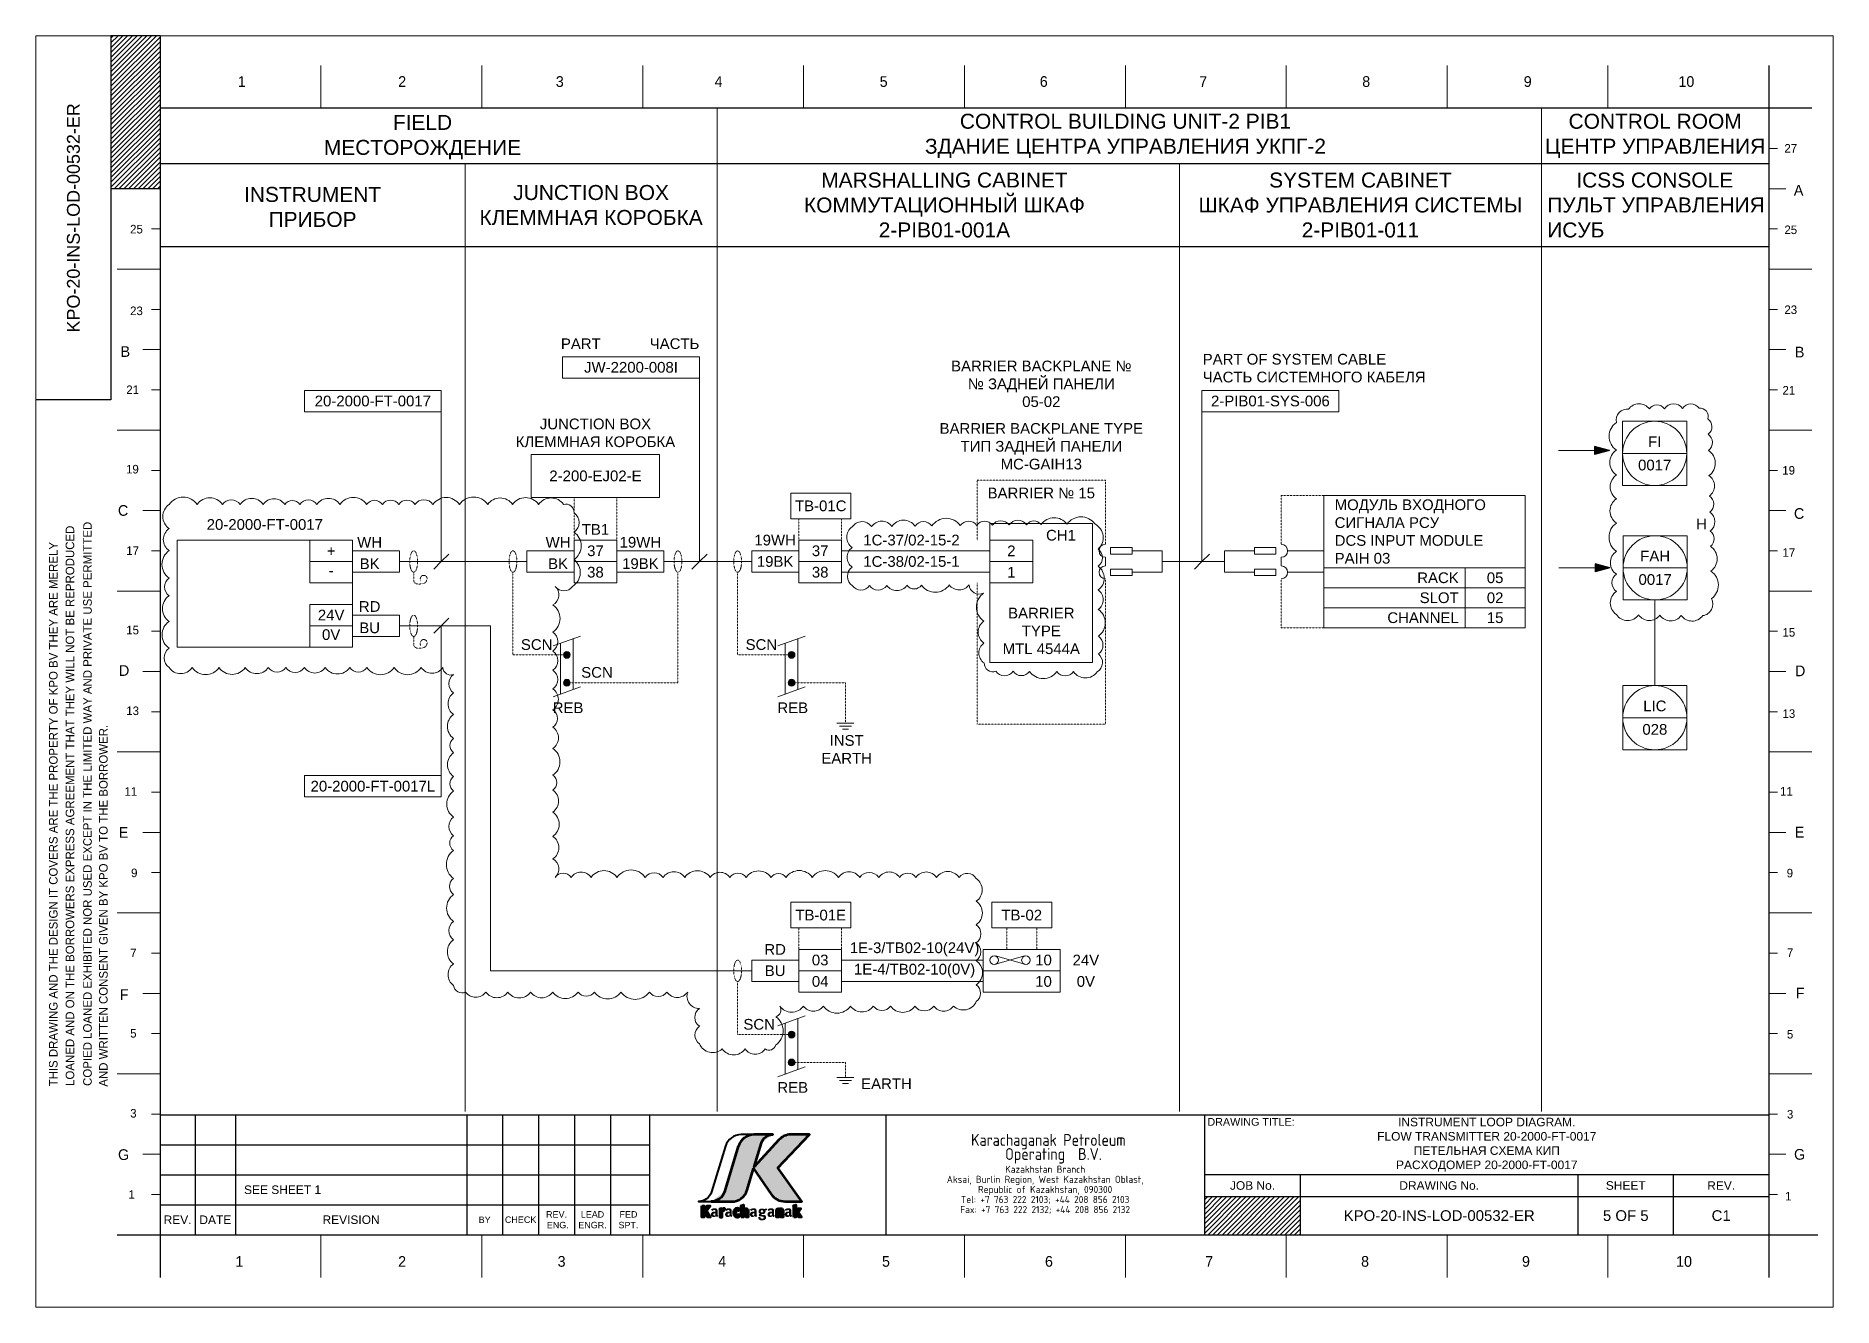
# Model space of a CAD drawing. Header units: millimetres. Extents: x 136827 to 348827, y 2171 to 31871.
# Drawn here: x 306827 to 348827, y 2171 to 31871 of the extents above; entities that cross this region are included whole.
import ezdxf
from ezdxf.enums import TextEntityAlignment as Align

# ---------------------------------------------------------------- set-up
doc = ezdxf.new("R2010")
doc.units = ezdxf.units.MM
for name, pattern in [('DASHED', [19.05, 12.7, -6.35]), ('JIS_02_1.0', [2, 1, -1]), ('JIS_08_11', [12.8, 11, -0.6, 0.6, -0.6])]:
    doc.linetypes.add(name, pattern=pattern)
doc.layers.add('2-Text', color=7, linetype='Continuous')
for name, color, linetype, lineweight in [('Hatch', 7, 'Continuous', 0), ('Level 1', 7, 'Continuous', 0), ('Level 32', 7, 'Continuous', 0), ('Main', 7, 'Continuous', 20), ('Text', 7, 'Continuous', 9)]:
    doc.layers.add(name, color=color, linetype=linetype, lineweight=lineweight)
doc.layers.add('Рамка', color=7, linetype='Continuous', plot=False)
doc.styles.add('01_ГОСТ_ISO', font='arial.ttf', dxfattribs={"height": 2.5})
doc.styles.add('Style-STANDARD', font='STANDARD.shx')
doc.styles.add('Styledgn000', font='dgn000.shx')
doc.styles.add('Styledgn001', font='dgn001.shx')

msp = doc.modelspace()

# ---------------------------------------------------------------- texts
at = {"layer": 'Level 1', "color": 7, "linetype": 'Continuous', "lineweight": 0, "style": 'Style-STANDARD', "width": 0.9}
for s, p in [('Karachaganak Petroleum', (330489, 6076)), ('Operating  B.V.', (330607, 5747))]:
    msp.add_text(s, height=277.42, dxfattribs=at).set_placement(p, align=Align.MIDDLE_CENTER)
at = {"layer": 'Level 1', "color": 7, "linetype": 'Continuous', "lineweight": 30, "line_spacing_factor": 0.8}
for s, insert, char_height, attachment_point, style in [('{\\Fdgn000|c0;1}', (311546, 30931), 250, 1, 'Styledgn001'), ('{\\Fdgn000|c0;2}', (315293, 30931), 250, 1, 'Styledgn001'), ('{\\Fdgn000|c0;3}', (318977, 30931), 250, 1, 'Styledgn001'), ('{\\Fdgn000|c0;4}', (322687, 30931), 250, 1, 'Styledgn001'), ('{\\Fdgn000|c0;5}', (326546, 30931), 250, 1, 'Styledgn001'), ('{\\Fdgn000|c0;6}', (330288, 30931), 250, 1, 'Styledgn001'), ('{\\Fdgn000|c0;7}', (334014, 30931), 250, 1, 'Styledgn001'), ('{\\Fdgn000|c0;8}', (337823, 30931), 250, 1, 'Styledgn001'), ('{\\Fdgn000|c0;9}', (341598, 30931), 250, 1, 'Styledgn001'), ('{\\Fdgn000|c0;10}', (345213, 30931), 250, 1, 'Styledgn001'), ('{\\Fdgn000|c0;27}', (347838, 29245), 200, 5, 'Styledgn001'), ('{\\Fdgn000|c0;A}', (348022, 28266), 250, 5, 'Styledgn001'), ('{\\Fdgn000|c0;25}', (309176, 27355), 200, 5, 'Styledgn001'), ('{\\Fdgn000|c0;25}', (347838, 27340), 200, 5, 'Styledgn001'), ('{\\Fdgn000|c0;23}', (309176, 25447), 200, 5, 'Styledgn001'), ('{\\Fdgn000|c0;23}', (347838, 25472), 200, 5, 'Styledgn001'), ('{\\Fdgn000|c0;B}', (308916, 24497), 250, 5, 'Styledgn001'), ('{\\Fdgn000|c0;B}', (348046, 24485), 250, 5, 'Styledgn001'), ('{\\Fdgn000|c0;21}', (309087, 23604), 200, 5, 'Styledgn001'), ('{\\Fdgn000|c0;21}', (347794, 23592), 200, 5, 'Styledgn001'), ('{\\Fdgn000|c0;19}', (309082, 21747), 200, 5, 'Styledgn001'), ('{\\Fdgn000|c0;19}', (347789, 21720), 200, 5, 'Styledgn001'), ('{\\Fdgn000|c0;C}', (308864, 20782), 250, 5, 'Styledgn001'), ('{\\Fdgn000|c0;C}', (348034, 20711), 250, 5, 'Styledgn001'), ('{\\Fdgn000|c0;17}', (309087, 19844), 200, 5, 'Styledgn001'), ('{\\Fdgn000|c0;17}', (347795, 19801), 200, 5, 'Styledgn001'), ('{\\Fdgn000|c0;15}', (309087, 17987), 200, 5, 'Styledgn001'), ('{\\Fdgn000|c0;15}', (347794, 17935), 200, 5, 'Styledgn001'), ('{\\Fdgn000|c0;D}', (308888, 17044), 250, 5, 'Styledgn001'), ('{\\Fdgn000|c0;D}', (348058, 17036), 250, 5, 'Styledgn001'), ('{\\Fdgn000|c0;13}', (309087, 16102), 200, 5, 'Styledgn001'), ('{\\Fdgn000|c0;13}', (347794, 16036), 200, 5, 'Styledgn001'), ('{\\Fdgn000|c0;11}', (309043, 14217), 200, 5, 'Styledgn001'), ('{\\Fdgn000|c0;11}', (347736, 14221), 200, 5, 'Styledgn001'), ('{\\Fdgn000|c0;E}', (308875, 13261), 250, 5, 'Styledgn001'), ('{\\Fdgn000|c0;E}', (348045, 13267), 250, 5, 'Styledgn001'), ('{\\Fdgn000|c0;9}', (309125, 12314), 200, 5, 'Styledgn001'), ('{\\Fdgn000|c0;9}', (347818, 12309), 200, 5, 'Styledgn001'), ('{\\Fdgn000|c0;7}', (309105, 10447), 200, 5, 'Styledgn001'), ('{\\Fdgn000|c0;7}', (347823, 10451), 200, 5, 'Styledgn001'), ('{\\Fdgn000|c0;F}', (308887, 9471), 250, 5, 'Styledgn001'), ('{\\Fdgn000|c0;F}', (348057, 9506), 250, 5, 'Styledgn001'), ('{\\Fdgn000|c0;5}', (309104, 8566), 200, 5, 'Styledgn001'), ('{\\Fdgn000|c0;5}', (347823, 8545), 200, 5, 'Styledgn001'), ('{\\Fdgn000|c0;3}', (309104, 6697), 200, 5, 'Styledgn001'), ('{\\Fdgn000|c0;3}', (347823, 6675), 200, 5, 'Styledgn001'), ('{\\Fdgn000|c0;G}', (308875, 5731), 250, 5, 'Styledgn001'), ('{\\Fdgn000|c0;G}', (348045, 5737), 250, 5, 'Styledgn001'), ('{\\Fdgn000|c0;1}', (309064, 4802), 200, 5, 'Styledgn001'), ('{\\Fdgn000|c0;1}', (347779, 4762), 200, 5, 'Styledgn001'), ('1', (311488, 3236), 250, 4, 'Styledgn000'), ('{\\Fdgn000|c0;2}', (315291, 3236), 250, 4, 'Styledgn001'), ('{\\Fdgn000|c0;3}', (319018, 3236), 250, 4, 'Styledgn001'), ('{\\Fdgn000|c0;4}', (322772, 3236), 250, 4, 'Styledgn001'), ('{\\Fdgn000|c0;5}', (326599, 3236), 250, 4, 'Styledgn001'), ('{\\Fdgn000|c0;6}', (330409, 3236), 250, 4, 'Styledgn001'), ('{\\Fdgn000|c0;7}', (334154, 3236), 250, 4, 'Styledgn001'), ('{\\Fdgn000|c0;8}', (337797, 3236), 250, 4, 'Styledgn001'), ('{\\Fdgn000|c0;9}', (341557, 3236), 250, 4, 'Styledgn001'), ('{\\Fdgn000|c0;10}', (345158, 3236), 250, 4, 'Styledgn001')]:
    msp.add_mtext(s, dxfattribs=dict(at, insert=insert, char_height=char_height, attachment_point=attachment_point, style=style))
at = {"layer": 'Level 1', "color": 7, "linetype": 'Continuous', "lineweight": 0, "insert": (330413, 4913), "char_height": 166.46, "attachment_point": 5, "line_spacing_factor": 0.848702, "style": 'Style-STANDARD'}
msp.add_mtext('Kazakhstan Branch\\PAksai, Burlin Region, West Kazakhstan Oblast,\\PRepublic of Kazakhstan, 090300\\PTel: +7 763 222 2103; +44 208 856 2103\\PFax: +7 763 222 2132; +44 208 856 2132\\P', dxfattribs=at)
at = {"layer": 'Text', "attachment_point": 5, "style": '01_ГОСТ_ISO'}
for s, insert, char_height, width, rotation in [('{\\C0;FIELD\\PМЕСТОРОЖДЕНИЕ}', (315861, 29509), 350, 12267.68, 0.0045), ('{\\C0;CONTROL BUILDING UNIT-2 PIB1\\PЗДАНИЕ ЦЕНТРА УПРАВЛЕНИЯ УКПГ-2 }', (332290, 29536), 350, 19443.28, 0.0045), ('{\\C0;CONTROL ROOM\\PЦЕНТР УПРАВЛЕНИЯ}', (344669, 29535), 350, 5315.41, 0.0045), ('{\\C0;MARSHALLING CABINET\\PКОММУТАЦИОННЫЙ ШКАФ\\P2-PIB01-}001A', (328059, 27919), 350, 10982.65, 0.0045), ('{\\C0;SYSTEM CABINET\\PШКАФ УПРАВЛЕНИЯ СИСТЕМЫ\\P2-PIB01-}011', (337781, 27919), 350, 8460.83, 0.0045), ('\\pxql;{\\C0;      ICSS CONSOLE   \\P ПУЛЬТ УПРАВЛЕНИЯ \\P ИСУБ}', (344669, 27919), 350, 5315.42, 0.0045), ('{\\C0;INSTRUMENT\\PПРИБОР}', (313292, 27874), 350, 7130.13, 0.0045), ('{\\C0;JUNCTION BOX\\PКЛЕММНАЯ КОРОБКА}', (319801, 27919), 350, 5887.73, 0.0045), ('{\\C0;PART}', (319561, 24679), 250, 3200, 0.0045), ('{\\C0;ЧАСТЬ}', (321752, 24679), 250, 3200, 0.0045), ('\\pxql;{\\C0;PART OF SYSTEM CABLE\\PЧАСТЬ СИСТЕМНОГО КАБЕЛЯ}', (336749, 24108), 250, 5307.65, 0.0045), ('{\\C0;JW-2200-008I}', (320734, 24127), 250, 3199.96, 0.0045), ('BARRIER BACKPLANE №\\P№ ЗАДНЕЙ ПАНЕЛИ\\P05-02', (330323, 23741), 250, 4707.96, 0.0045), ('20-2000-FT-0017', (314701, 23340), 250, 3199.96, 0.0045), ('2-PIB01-SYS-006', (335677, 23340), 250, 3199.96, 0.0045), ('{\\C0;JUNCTION BOX\\PКЛЕММНАЯ КОРОБКА}', (319903, 22596), 250, 3787.57, 0.0045), ('BARRIER BACKPLANE TYPE\\PТИП ЗАДНЕЙ ПАНЕЛИ{\\C1;\\P}MC-GAIH13', (330323, 22282), 250, 5050.95, 0.0045), ('FI', (344658, 22391), 250, 1500, 0.0045), ('0017', (344658, 21843), 250, 1500, 359.9955), ('{\\C0;2-200-EJ02-E}', (319903, 21590), 250, 3000.08, 0.0045), ('TB-01C', (325168, 20890), 250, 1400.05, 0.0045), ('BARRIER № 15', (330323, 21190), 250, 3000.05, 0.0045), ('\\pxl1,r0.60015,ql;МОДУЛЬ ВХОДНОГО СИГНАЛА РСУ\\PDCS INPUT MODULE\\PPAIH 03', (339279, 20290), 250, 4699.98, 0.0045), ('{\\C0;20-2000-FT-0017}', (312176, 20455), 250, 4100, 0.0045), ('H', (345754, 20467), 250, 669.52, 0.0045), ('{\\C0;WH}', (314626, 20040), 250, 799.99, 0.0045), ('{\\C0;WH}', (319029, 20040), 250, 838.35, 0.0045), ('TB1', (319903, 20340), 250, 1000.04, 0.0045), ('19WH', (320953, 20040), 250, 1099.96, 0.0045), ('19WH', (324102, 20090), 250, 1000.04, 0.0045), ('1C-37/02-15-2', (327289, 20090), 250, 3067.62, 0.0045), ('\\pxr0.60015,qr;CH1', (331008, 20204), 250, 548.71, 0.0045), ('{\\C0;+}', (313726, 19840), 250, 1000.04, 0.0045), ('37', (319903, 19840), 250, 1000.04, 0.0045), ('37', (325155, 19840), 250, 1000.04, 0.0045), ('FAH', (344669, 19717), 250, 1500, 0.0045), ('{\\C0;-}', (313726, 19381), 250, 1000.01, 0.0045), ('{\\C0;BK}', (314626, 19540), 250, 799.99, 0.0045), ('{\\C0;BK}', (319029, 19540), 250, 838.35, 0.0045), ('38', (319903, 19340), 250, 1000.04, 0.0045), ('19BK', (320953, 19540), 250, 1099.96, 0.0045), ('19BK', (324102, 19590), 250, 1000.04, 0.0045), ('38', (325155, 19340), 250, 1000.04, 0.0045), ('1C-38/02-15-1', (327289, 19590), 250, 3067.58, 0.0045), ('\\pxr0.60015,qr;RACK', (339529, 19210), 250, 1400.05, 0.0045), ('05', (340929, 19210), 250, 1400.04, 0.0045), ('0017', (344669, 19169), 250, 1500, 359.9955), ('{\\C0;RD}', (314626, 18540), 250, 799.99, 0.0045), ('BARRIER TYPE\\PMTL 4544A', (330323, 17968), 250, 2400.05, 0.0045), ('\\pxr0.60015,qr;SLOT', (339528, 18743), 250, 1400, 0.0045), ('02', (340929, 18743), 250, 1400.04, 0.0045), ('{\\C0;24V}', (313726, 18340), 250, 1000.04, 0.0045), ('{\\C0;BU}', (314626, 18040), 250, 799.99, 0.0045), ('\\pxr0.60015,qr;CHANNEL', (339529, 18277), 250, 1400.04, 0.0045), ('15', (340929, 18277), 250, 1400.04, 0.0045), ('{\\C0;0V}', (313726, 17881), 250, 1000.01, 0.0045), ('{\\C0;SCN}', (318529, 17649), 250, 1109.42, 0.0045), ('{\\C0;SCN}', (323781, 17649), 250, 1109.42, 0.0045), ('{\\C0;SCN}', (319939, 16999), 250, 1109.42, 0.0045), ('{\\C0;REB}', (319263, 16174), 250, 838.35, 0.0045), ('{\\C0;REB}', (324514, 16174), 250, 838.35, 0.0045), ('LIC', (344662, 16215), 250, 1500, 0.0045), ('028', (344662, 15667), 250, 1500, 359.9955), ('{\\C0;INST\\PEARTH}', (325774, 15201), 250, 838.35, 0.0045), ('20-2000-FT-0017L', (314701, 14340), 250, 3199.96, 0.0045), ('TB-01E', (325168, 11328), 250, 1400.05, 0.0045), ('TB-02', (329866, 11328), 250, 1400.05, 0.0045), ('RD', (324102, 10528), 250, 1000.04, 0.0045), ('1E-3/TB02-10(24V)', (327361, 10528), 250, 3212.57, 0.0045), ('BU', (324102, 10028), 250, 1000.04, 0.0045), ('03', (325155, 10278), 250, 1000.04, 0.0045), ('1E-4/TB02-10(0V)', (327361, 10028), 250, 3212.57, 0.0045), ('10', (330375, 10278), 250, 779.86, 0.0045), ('24V', (331365, 10278), 250, 779.86, 0.0045), ('04', (325155, 9778), 250, 1000.04, 0.0045), ('10', (330375, 9778), 250, 779.86, 0.0045), ('0V', (331365, 9778), 250, 779.86, 0.0045), ('{\\C0;SCN}', (323729, 8776), 250, 1109.42, 0.0045), ('{\\C0;REB}', (324514, 7302), 250, 838.35, 0.0045), ('{\\C0;EARTH}', (326704, 7390), 250, 838.35, 0.0045), ('{\\fArial|b0|i0|c0|p34;\\C0;DRAWING TITLE:}', (335224, 6497), 180, 2306.07, 0.0045), ('\\pxqc;{\\C0;INSTRUMENT LOOP DIAGRAM.\\PFLOW TRANSMITTER 20-2000-FT-0017\\PПЕТЕЛЬНАЯ СХЕМА КИП\\PРАСХОДОМЕР 20-2000-FT-0017}', (340734, 5965), 200, 13184.89, 0.0045), ('{\\fArial|b0|i0|c0|p34;\\C0;JOB No.}', (335259, 5010), 200, 2234.96, 0.0045), ('{\\fArial|b0|i0|c0|p34;\\C0;DRAWING No.}', (339622, 5010), 200, 6490.04, 0.0045), ('{\\fArial|b0|i0|c0|p34;\\C0;SHEET}', (343982, 5010), 200, 2230.04, 0.0045), ('{\\fArial|b0|i0|c0|p34;\\C0;REV.}', (346212, 5010), 200, 2230.04, 0.0045), ('\\pxi1,ql;{\\C0;SEE SHEET 1}', (314192, 4911), 200, 5403.8, 0.0045), ('{\\fArial|b0|i0|c0|p34;\\C0;REV.}', (310137, 4211), 200, 821.3, 0.0045), ('{\\fArial|b0|i0|c0|p34;\\C0;DATE}', (311019, 4211), 200, 942.55, 0.0045), ('{\\fArial|b0|i0|c0|p34;\\C0;REVISION}', (314192, 4211), 200, 5403.8, 0.0045), ('\\pxqc;{\\fArial|b0|i0|c0|p34;\\C0;BY}', (317314, 4211), 150, 840.05, 0.0045), ('\\pxqc;{\\fArial|b0|i0|c0|p34;\\C0;CHECK}', (318154, 4211), 150, 840, 0.0045), ('{\\fArial|b0|i0|c0|p34;\\C0;REV.\\P ENG.}', (318994, 4211), 150, 840, 0.0045), ('\\pxqc;{\\fArial|b0|i0|c0|p34;\\C0;LEAD ENGR.}', (319834, 4211), 150, 840, 0.0045), ('\\pxqc;{\\fArial|b0|i0|c0|p34;\\C0;FED SPT.}', (320674, 4211), 150, 840, 0.0045), ('{\\C0;5 OF 5}', (343982, 4306), 250, 2229.93, 0.0045)]:
    msp.add_mtext(s, dxfattribs=dict(at, insert=insert, char_height=char_height, width=width, rotation=rotation))
at = {"layer": 'Text', "color": 1, "char_height": 250, "width": 1000.04, "attachment_point": 5, "rotation": 0.0045, "style": '01_ГОСТ_ISO'}
for s, insert in [('{\\C256;2}', (329623, 19840)), ('{\\C256;1}', (329623, 19340))]:
    msp.add_mtext(s, dxfattribs=dict(at, insert=insert))

# ---------------------------------------------------------------- blocks, each defined once
blk = doc.blocks.new('AnonymousCell')
at = {"layer": 'Level 1', "linetype": 'Continuous'}
h = blk.add_hatch(color=7, dxfattribs=at)
edge = h.paths.add_edge_path()
edge.add_arc((-9.97, -2.42), 3.21, 270, 343.0218, ccw=False)
edge.add_line((-9.97, -5.64), (-9.98, -5.64))
edge.add_line((-9.98, -5.64), (-5.26, -5.64))
edge.add_line((-5.26, -5.64), (-5.25, -5.64))
edge.add_arc((-5.25, -1.82), 3.81, 270, 343.0218)
edge.add_line((-1.61, -2.94), (-1.62, -2.94))
edge.add_line((-1.62, -2.94), (-0.09, 2.09))
edge.add_line((-0.09, 2.09), (4.05, -3.95))
edge.add_line((4.05, -3.95), (4.06, -3.95))
edge.add_arc((7.2, -1.8), 3.81, 214.3467, 269.9995)
edge.add_line((7.2, -5.61), (7.19, -5.61))
edge.add_line((7.19, -5.61), (11.17, -5.61))
edge.add_line((11.17, -5.61), (5.61, 2.24))
edge.add_line((5.61, 2.24), (13.01, 10.01))
edge.add_line((13.01, 10.01), (8.61, 10.01))
edge.add_line((8.61, 10.01), (8.62, 10.01))
edge.add_arc((8.62, 6.2), 3.81, 89.9998, 137.4981)
edge.add_line((5.81, 8.77), (5.79, 8.78))
edge.add_line((5.79, 8.78), (0.04, 2.49))
edge.add_line((0.04, 2.49), (1.74, 8.06))
edge.add_line((1.74, 8.06), (1.75, 8.05))
edge.add_arc((4.39, 7.24), 2.77, 90.0007, 163.0218, ccw=False)
edge.add_line((4.39, 10.01), (4.39, 10.01))
edge.add_line((4.39, 10.01), (0, 10.01))
edge.add_line((0, 10.01), (0.01, 10.01))
edge.add_arc((0.01, 6.2), 3.81, 90.0177, 163.0218)
edge.add_line((-3.63, 7.31), (-3.65, 7.31))
edge.add_line((-3.65, 7.31), (-6.91, -3.36))
edge.add_line((-6.91, -3.36), (-6.89, -3.36))
for points in [[(-12.21, -6.61), (-11.65, -6.61), (-11.65, -7.76), (-10.91, -6.61), (-10.24, -6.61), (-11.08, -7.82), (-10.15, -9.25), (-10.88, -9.25), (-11.65, -7.9), (-11.65, -9.25), (-12.21, -9.25)], [(9.32, -9.25), (9.32, -6.86), (9.27, -6.55), (9.81, -6.4), (9.82, -6.55), (9.82, -8.12), (10.3, -7.3), (10.95, -7.3), (10.35, -8.11), (11.09, -9.25), (10.47, -9.25), (9.82, -8.17), (9.82, -9.25)]]:
    blk.add_hatch(color=7, dxfattribs=at).paths.add_polyline_path(points)
h = blk.add_hatch(color=7, dxfattribs=at)
edge = h.paths.add_edge_path()
edge.add_line((-9.7, -7.31), (-9.69, -7.3))
edge.add_arc((-9.19, -8.31), 1.12, 90, 116.0612, ccw=False)
edge.add_line((-9.19, -7.19), (-9.2, -7.19))
edge.add_line((-9.2, -7.19), (-9.06, -7.19))
edge.add_line((-9.06, -7.19), (-9.05, -7.19))
edge.add_arc((-9.05, -7.75), 0.561, 0, 90, ccw=False)
edge.add_line((-8.49, -7.75), (-8.51, -7.75))
edge.add_line((-8.51, -7.75), (-8.51, -8.67))
edge.add_line((-8.51, -8.67), (-8.49, -8.67))
edge.add_arc((-8.19, -8.67), 0.299, 180, 229.9357)
edge.add_line((-8.38, -8.9), (-8.39, -8.9))
edge.add_line((-8.39, -8.9), (-8.33, -8.95))
edge.add_line((-8.33, -8.95), (-8.61, -9.3))
edge.add_line((-8.61, -9.3), (-8.78, -9.15))
edge.add_line((-8.78, -9.15), (-8.76, -9.16))
edge.add_arc((-8.57, -8.93), 0.299, 195.8908, 229.9356, ccw=False)
edge.add_line((-8.86, -9.02), (-8.86, -9.02))
edge.add_arc((-9.27, -8.76), 0.486, 270, 328.433, ccw=False)
edge.add_line((-9.27, -9.25), (-9.29, -9.25))
edge.add_line((-9.29, -9.25), (-9.5, -9.25))
edge.add_line((-9.5, -9.25), (-9.48, -9.25))
edge.add_arc((-9.48, -8.69), 0.561, 180, 270, ccw=False)
edge.add_line((-10.04, -8.69), (-10.05, -8.69))
edge.add_line((-10.05, -8.69), (-10.05, -8.65))
edge.add_line((-10.05, -8.65), (-10.04, -8.65))
edge.add_arc((-9.37, -8.65), 0.673, 90, 180, ccw=False)
edge.add_line((-9.37, -7.98), (-9.39, -7.97))
edge.add_line((-9.39, -7.97), (-9.03, -7.97))
edge.add_line((-9.03, -7.97), (-9.03, -7.78))
edge.add_line((-9.03, -7.78), (-9.01, -7.78))
edge.add_arc((-9.16, -7.78), 0.15, 0, 90)
edge.add_line((-9.16, -7.63), (-9.16, -7.62))
edge.add_line((-9.16, -7.62), (-9.24, -7.62))
edge.add_line((-9.24, -7.62), (-9.24, -7.63))
edge.add_arc((-9.24, -8.15), 0.523, 450, 478.7711)
edge.add_line((-9.49, -7.69), (-9.5, -7.69))
edge.add_line((-9.5, -7.69), (-9.79, -7.85))
edge.add_line((-9.79, -7.85), (-10.03, -7.47))
edge.add_line((-10.03, -7.47), (-9.7, -7.31))
edge = h.paths.add_edge_path(flags=0)
edge.add_line((-9.26, -8.42), (-9.25, -8.42))
edge.add_arc((-9.25, -8.64), 0.224, 90, 180)
edge.add_line((-9.48, -8.64), (-9.49, -8.64))
edge.add_line((-9.49, -8.64), (-9.49, -8.7))
edge.add_line((-9.49, -8.7), (-9.48, -8.7))
edge.add_arc((-9.25, -8.7), 0.224, 180, 270)
edge.add_line((-9.25, -8.93), (-9.26, -8.94))
edge.add_line((-9.26, -8.94), (-9.24, -8.94))
edge.add_line((-9.24, -8.94), (-9.23, -8.93))
edge.add_arc((-9.23, -8.7), 0.224, 270, 360)
edge.add_line((-9.01, -8.7), (-9.03, -8.7))
edge.add_line((-9.03, -8.7), (-9.03, -8.42))
edge.add_line((-9.03, -8.42), (-9.26, -8.42))
h = blk.add_hatch(color=7, dxfattribs=at)
edge = h.paths.add_edge_path()
edge.add_arc((-8.5, -7.75), 0.561, 0, 16.3072, ccw=False)
edge.add_line((-7.94, -7.75), (-7.95, -7.75))
edge.add_line((-7.95, -7.75), (-7.95, -9.25))
edge.add_line((-7.95, -9.25), (-7.43, -9.25))
edge.add_line((-7.43, -9.25), (-7.43, -7.95))
edge.add_line((-7.43, -7.95), (-7.42, -7.95))
edge.add_arc((-7.2, -7.95), 0.224, 90, 180, ccw=False)
edge.add_line((-7.2, -7.73), (-7.21, -7.72))
edge.add_line((-7.21, -7.72), (-7.12, -7.72))
edge.add_line((-7.12, -7.72), (-7.11, -7.73))
edge.add_arc((-7.11, -7.95), 0.224, 71.4493, 90, ccw=False)
edge.add_line((-7.04, -7.74), (-7.05, -7.74))
edge.add_line((-7.05, -7.74), (-6.99, -7.76))
edge.add_line((-6.99, -7.76), (-6.84, -7.31))
edge.add_line((-6.84, -7.31), (-6.83, -7.33))
edge.add_arc((-6.88, -7.31), 0.0561, 341.4491, 450)
edge.add_line((-6.88, -7.25), (-6.89, -7.26))
edge.add_line((-6.89, -7.26), (-7.05, -7.26))
edge.add_line((-7.05, -7.26), (-7.03, -7.25))
edge.add_arc((-7.03, -7.7), 0.449, 90, 134.159)
edge.add_line((-7.35, -7.38), (-7.36, -7.38))
edge.add_line((-7.36, -7.38), (-7.46, -7.5))
edge.add_line((-7.46, -7.5), (-7.55, -7.25))
edge.add_line((-7.55, -7.25), (-8.03, -7.39))
edge.add_line((-8.03, -7.39), (-7.98, -7.59))
edge.add_line((-7.98, -7.59), (-7.96, -7.6))
h = blk.add_hatch(color=7, dxfattribs=at)
edge = h.paths.add_edge_path()
edge.add_line((-6.4, -7.31), (-6.38, -7.3))
edge.add_arc((-5.89, -8.31), 1.12, 90, 116.0612, ccw=False)
edge.add_line((-5.89, -7.19), (-5.89, -7.19))
edge.add_line((-5.89, -7.19), (-5.76, -7.19))
edge.add_line((-5.76, -7.19), (-5.75, -7.19))
edge.add_arc((-5.75, -7.75), 0.561, 0, 90, ccw=False)
edge.add_line((-5.18, -7.75), (-5.19, -7.75))
edge.add_line((-5.19, -7.75), (-5.19, -8.67))
edge.add_line((-5.19, -8.67), (-5.18, -8.67))
edge.add_arc((-4.89, -8.67), 0.299, 180, 229.9357)
edge.add_line((-5.08, -8.9), (-5.09, -8.9))
edge.add_line((-5.09, -8.9), (-5.03, -8.95))
edge.add_line((-5.03, -8.95), (-5.3, -9.3))
edge.add_line((-5.3, -9.3), (-5.48, -9.15))
edge.add_line((-5.48, -9.15), (-5.46, -9.16))
edge.add_arc((-5.26, -8.93), 0.299, 195.8908, 229.9356, ccw=False)
edge.add_line((-5.55, -9.02), (-5.55, -9.02))
edge.add_arc((-5.96, -8.76), 0.486, 270, 328.433, ccw=False)
edge.add_line((-5.96, -9.25), (-5.98, -9.25))
edge.add_line((-5.98, -9.25), (-6.2, -9.25))
edge.add_line((-6.2, -9.25), (-6.18, -9.25))
edge.add_arc((-6.18, -8.69), 0.561, 180, 270, ccw=False)
edge.add_line((-6.74, -8.69), (-6.75, -8.69))
edge.add_line((-6.75, -8.69), (-6.75, -8.65))
edge.add_line((-6.75, -8.65), (-6.74, -8.65))
edge.add_arc((-6.07, -8.65), 0.673, 90, 180, ccw=False)
edge.add_line((-6.07, -7.98), (-6.08, -7.97))
edge.add_line((-6.08, -7.97), (-5.71, -7.97))
edge.add_line((-5.71, -7.97), (-5.71, -7.78))
edge.add_line((-5.71, -7.78), (-5.7, -7.78))
edge.add_arc((-5.85, -7.78), 0.15, 0, 90)
edge.add_line((-5.85, -7.63), (-5.86, -7.62))
edge.add_line((-5.86, -7.62), (-5.94, -7.62))
edge.add_line((-5.94, -7.62), (-5.93, -7.63))
edge.add_arc((-5.93, -8.15), 0.523, 450, 478.7711)
edge.add_line((-6.18, -7.69), (-6.2, -7.69))
edge.add_line((-6.2, -7.69), (-6.49, -7.85))
edge.add_line((-6.49, -7.85), (-6.73, -7.47))
edge.add_line((-6.73, -7.47), (-6.4, -7.31))
edge = h.paths.add_edge_path(flags=0)
edge.add_line((-5.96, -8.42), (-5.95, -8.42))
edge.add_arc((-5.95, -8.64), 0.224, 90, 180)
edge.add_line((-6.17, -8.64), (-6.19, -8.64))
edge.add_line((-6.19, -8.64), (-6.19, -8.7))
edge.add_line((-6.19, -8.7), (-6.17, -8.7))
edge.add_arc((-5.95, -8.7), 0.224, 180, 270)
edge.add_line((-5.95, -8.93), (-5.96, -8.94))
edge.add_line((-5.96, -8.94), (-5.94, -8.94))
edge.add_line((-5.94, -8.94), (-5.93, -8.93))
edge.add_arc((-5.93, -8.7), 0.224, 270, 360)
edge.add_line((-5.7, -8.7), (-5.71, -8.7))
edge.add_line((-5.71, -8.7), (-5.71, -8.42))
edge.add_line((-5.71, -8.42), (-5.96, -8.42))
h = blk.add_hatch(color=7, dxfattribs=at)
edge = h.paths.add_edge_path()
edge.add_line((-4.78, -8.09), (-4.78, -8.42))
edge.add_line((-4.78, -8.42), (-4.76, -8.43))
edge.add_arc((-3.94, -8.43), 0.822, 180, 270)
edge.add_line((-3.94, -9.25), (-3.95, -9.25))
edge.add_line((-3.95, -9.25), (-3.81, -9.25))
edge.add_line((-3.81, -9.25), (-3.8, -9.25))
edge.add_arc((-3.85, -8.48), 0.77, 273.5147, 303.549)
edge.add_line((-3.42, -9.12), (-3.43, -9.12))
edge.add_line((-3.43, -9.12), (-3.25, -8.99))
edge.add_line((-3.25, -8.99), (-3.51, -8.64))
edge.add_line((-3.51, -8.64), (-3.66, -8.78))
edge.add_line((-3.66, -8.78), (-3.66, -8.78))
edge.add_arc((-3.89, -8.48), 0.374, 270.6758, 307.0639, ccw=False)
edge.add_line((-3.88, -8.85), (-3.88, -8.85))
edge.add_arc((-3.88, -8.55), 0.299, 180, 269.2444, ccw=False)
edge.add_line((-4.18, -8.55), (-4.19, -8.55))
edge.add_line((-4.19, -8.55), (-4.19, -7.92))
edge.add_line((-4.19, -7.92), (-4.18, -7.93))
edge.add_arc((-3.88, -7.93), 0.299, 90.7556, 180, ccw=False)
edge.add_line((-3.88, -7.63), (-3.88, -7.63))
edge.add_arc((-3.89, -8), 0.374, 52.9361, 89.3242, ccw=False)
edge.add_line((-3.66, -7.7), (-3.66, -7.7))
edge.add_line((-3.66, -7.7), (-3.58, -7.78))
edge.add_line((-3.58, -7.78), (-3.3, -7.43))
edge.add_line((-3.3, -7.43), (-3.41, -7.35))
edge.add_line((-3.41, -7.35), (-3.41, -7.35))
edge.add_arc((-3.86, -7.94), 0.748, 52.9363, 90)
edge.add_line((-3.86, -7.2), (-3.86, -7.2))
edge.add_arc((-3.86, -8.09), 0.899, 89.8873, 179.8867)
edge.add_line((-4.76, -8.09), (-4.78, -8.09))
h = blk.add_hatch(color=7, dxfattribs=at)
edge = h.paths.add_edge_path()
edge.add_line((-2.98, -9.25), (-2.98, -6.55))
edge.add_line((-2.98, -6.55), (-2.43, -6.42))
edge.add_line((-2.43, -6.42), (-2.43, -7.43))
edge.add_line((-2.43, -7.43), (-2.29, -7.32))
edge.add_line((-2.29, -7.32), (-2.27, -7.34))
edge.add_arc((-1.99, -7.78), 0.523, 90, 122.7869, ccw=False)
edge.add_line((-1.99, -7.25), (-1.99, -7.26))
edge.add_line((-1.99, -7.26), (-1.83, -7.26))
edge.add_line((-1.83, -7.26), (-1.81, -7.25))
edge.add_arc((-1.81, -7.74), 0.486, 0, 90, ccw=False)
edge.add_line((-1.32, -7.74), (-1.33, -7.74))
edge.add_line((-1.33, -7.74), (-1.33, -9.25))
edge.add_line((-1.33, -9.25), (-1.85, -9.25))
edge.add_line((-1.85, -9.25), (-1.85, -7.89))
edge.add_line((-1.85, -7.89), (-1.84, -7.9))
edge.add_arc((-2.06, -7.9), 0.224, 360, 483.6459)
edge.add_line((-2.19, -7.71), (-2.2, -7.71))
edge.add_line((-2.2, -7.71), (-2.43, -7.86))
edge.add_line((-2.43, -7.86), (-2.43, -9.25))
edge.add_line((-2.43, -9.25), (-2.98, -9.25))
h = blk.add_hatch(color=7, dxfattribs=at)
edge = h.paths.add_edge_path()
edge.add_line((-0.59, -7.31), (-0.58, -7.3))
edge.add_arc((-0.09, -8.31), 1.12, 90, 116.0612, ccw=False)
edge.add_line((-0.09, -7.19), (-0.1, -7.19))
edge.add_line((-0.1, -7.19), (0.04, -7.19))
edge.add_line((0.04, -7.19), (0.05, -7.19))
edge.add_arc((0.05, -7.75), 0.561, 0, 90, ccw=False)
edge.add_line((0.61, -7.75), (0.6, -7.75))
edge.add_line((0.6, -7.75), (0.6, -8.67))
edge.add_line((0.6, -8.67), (0.61, -8.67))
edge.add_arc((0.91, -8.67), 0.299, 180, 229.9357)
edge.add_line((0.72, -8.9), (0.71, -8.9))
edge.add_line((0.71, -8.9), (0.77, -8.95))
edge.add_line((0.77, -8.95), (0.49, -9.3))
edge.add_line((0.49, -9.3), (0.34, -9.15))
edge.add_line((0.34, -9.15), (0.34, -9.16))
edge.add_arc((0.53, -8.93), 0.299, 195.8908, 229.9356, ccw=False)
edge.add_line((0.25, -9.02), (0.25, -9.02))
edge.add_arc((-0.17, -8.76), 0.486, 270, 328.433, ccw=False)
edge.add_line((-0.17, -9.25), (-0.18, -9.25))
edge.add_line((-0.18, -9.25), (-0.39, -9.25))
edge.add_line((-0.39, -9.25), (-0.38, -9.25))
edge.add_arc((-0.38, -8.69), 0.561, 180, 270, ccw=False)
edge.add_line((-0.94, -8.69), (-0.96, -8.69))
edge.add_line((-0.96, -8.69), (-0.96, -8.65))
edge.add_line((-0.96, -8.65), (-0.94, -8.65))
edge.add_arc((-0.27, -8.65), 0.673, 90, 180, ccw=False)
edge.add_line((-0.27, -7.98), (-0.29, -7.97))
edge.add_line((-0.29, -7.97), (0.09, -7.97))
edge.add_line((0.09, -7.97), (0.09, -7.78))
edge.add_line((0.09, -7.78), (0.09, -7.78))
edge.add_arc((-0.06, -7.78), 0.15, 0, 90)
edge.add_line((-0.06, -7.63), (-0.06, -7.62))
edge.add_line((-0.06, -7.62), (-0.15, -7.62))
edge.add_line((-0.15, -7.62), (-0.13, -7.63))
edge.add_arc((-0.13, -8.15), 0.523, 450, 478.7711)
edge.add_line((-0.39, -7.69), (-0.4, -7.69))
edge.add_line((-0.4, -7.69), (-0.69, -7.85))
edge.add_line((-0.69, -7.85), (-0.93, -7.47))
edge.add_line((-0.93, -7.47), (-0.59, -7.31))
edge = h.paths.add_edge_path(flags=0)
edge.add_line((-0.16, -8.42), (-0.15, -8.42))
edge.add_arc((-0.15, -8.64), 0.224, 90, 180)
edge.add_line((-0.37, -8.64), (-0.39, -8.64))
edge.add_line((-0.39, -8.64), (-0.39, -8.7))
edge.add_line((-0.39, -8.7), (-0.37, -8.7))
edge.add_arc((-0.15, -8.7), 0.224, 180, 270)
edge.add_line((-0.15, -8.93), (-0.16, -8.94))
edge.add_line((-0.16, -8.94), (-0.15, -8.94))
edge.add_line((-0.15, -8.94), (-0.13, -8.93))
edge.add_arc((-0.13, -8.7), 0.224, 270, 360)
edge.add_line((0.09, -8.7), (0.09, -8.7))
edge.add_line((0.09, -8.7), (0.09, -8.42))
edge.add_line((0.09, -8.42), (-0.16, -8.42))
h = blk.add_hatch(color=7, dxfattribs=at)
edge = h.paths.add_edge_path()
edge.add_line((1.72, -7.31), (1.97, -7.31))
edge.add_line((1.97, -7.31), (1.99, -7.3))
edge.add_arc((1.99, -8.42), 1.12, 74.8907, 90, ccw=False)
edge.add_line((2.28, -7.34), (2.27, -7.35))
edge.add_line((2.27, -7.35), (2.4, -7.38))
edge.add_line((2.4, -7.38), (2.4, -7.37))
edge.add_arc((2.5, -7.01), 0.374, -105.1093, -56.1364)
edge.add_line((2.71, -7.32), (2.69, -7.31))
edge.add_line((2.69, -7.31), (2.88, -7.21))
edge.add_line((2.88, -7.21), (3.11, -7.55))
edge.add_line((3.11, -7.55), (2.96, -7.65))
edge.add_line((2.96, -7.65), (2.98, -7.65))
edge.add_arc((2.77, -7.32), 0.386, -116.7867, -57.2016, ccw=False)
edge.add_line((2.59, -7.67), (2.59, -7.67))
edge.add_arc((2.5, -7.87), 0.224, 0, 64.2784, ccw=False)
edge.add_line((2.72, -7.87), (2.71, -7.88))
edge.add_line((2.71, -7.88), (2.71, -7.95))
edge.add_line((2.71, -7.95), (2.72, -7.96))
edge.add_arc((2.12, -7.96), 0.598, -90, 0, ccw=False)
edge.add_line((2.12, -8.56), (2.12, -8.55))
edge.add_line((2.12, -8.55), (1.82, -8.55))
edge.add_line((1.82, -8.55), (1.83, -8.56))
edge.add_arc((1.83, -8.64), 0.0748, 450, 540)
edge.add_line((1.76, -8.64), (1.75, -8.64))
edge.add_line((1.75, -8.64), (1.75, -8.67))
edge.add_line((1.75, -8.67), (1.76, -8.68))
edge.add_arc((1.83, -8.68), 0.0748, 180, 270)
edge.add_line((1.83, -8.76), (1.82, -8.75))
edge.add_line((1.82, -8.75), (2.27, -8.75))
edge.add_line((2.27, -8.75), (2.28, -8.76))
edge.add_arc((2.28, -9.32), 0.561, 0, 90, ccw=False)
edge.add_line((2.84, -9.32), (2.84, -9.31))
edge.add_line((2.84, -9.31), (2.84, -9.32))
edge.add_line((2.84, -9.32), (2.84, -9.33))
edge.add_arc((2.17, -9.33), 0.673, -90, 0, ccw=False)
edge.add_line((2.17, -10), (2.16, -10))
edge.add_line((2.16, -10), (1.57, -10))
edge.add_line((1.57, -10), (1.59, -10))
edge.add_arc((1.59, -9.44), 0.561, -180, -90, ccw=False)
edge.add_line((1.03, -9.44), (1.01, -9.44))
edge.add_line((1.01, -9.44), (1.01, -9.25))
edge.add_line((1.01, -9.25), (1.51, -9.25))
edge.add_line((1.51, -9.25), (1.51, -9.38))
edge.add_line((1.51, -9.38), (1.52, -9.37))
edge.add_arc((1.74, -9.37), 0.224, 180, 270)
edge.add_line((1.74, -9.6), (1.72, -9.6))
edge.add_line((1.72, -9.6), (2.07, -9.6))
edge.add_line((2.07, -9.6), (2.08, -9.6))
edge.add_arc((2.08, -9.37), 0.224, -90, 0)
edge.add_line((2.3, -9.37), (2.29, -9.38))
edge.add_line((2.29, -9.38), (2.3, -9.37))
edge.add_arc((2.08, -9.37), 0.224, 0, 90)
edge.add_line((2.08, -9.15), (2.07, -9.15))
edge.add_line((2.07, -9.15), (1.4, -9.1))
edge.add_line((1.4, -9.1), (1.41, -9.11))
edge.add_arc((1.43, -8.81), 0.299, 180, 266.7914, ccw=False)
edge.add_line((1.13, -8.81), (1.11, -8.8))
edge.add_line((1.11, -8.8), (1.11, -8.79))
edge.add_line((1.11, -8.79), (1.13, -8.79))
edge.add_arc((1.43, -8.79), 0.299, 90, 180, ccw=False)
edge.add_line((1.43, -8.49), (1.42, -8.49))
edge.add_line((1.42, -8.49), (1.54, -8.49))
edge.add_line((1.54, -8.49), (1.55, -8.49))
edge.add_arc((1.55, -8), 0.486, -180, -90, ccw=False)
edge.add_line((1.06, -8), (1.05, -7.99))
edge.add_line((1.05, -7.99), (1.05, -7.97))
edge.add_line((1.05, -7.97), (1.06, -7.97))
edge.add_arc((1.73, -7.97), 0.673, 90, 180, ccw=False)
edge.add_line((1.73, -7.3), (1.72, -7.31))
edge = h.paths.add_edge_path(flags=0)
edge.add_line((1.95, -7.67), (1.92, -7.66))
edge.add_line((1.92, -7.66), (1.82, -7.66))
edge.add_line((1.82, -7.66), (1.83, -7.67))
edge.add_arc((1.83, -7.89), 0.224, 450, 540)
edge.add_line((1.61, -7.89), (1.6, -7.89))
edge.add_line((1.6, -7.89), (1.6, -7.97))
edge.add_line((1.6, -7.97), (1.61, -7.97))
edge.add_arc((1.83, -7.97), 0.224, 180, 270)
edge.add_line((1.83, -8.19), (1.82, -8.19))
edge.add_line((1.82, -8.19), (1.92, -8.19))
edge.add_line((1.92, -8.19), (1.95, -8.19))
edge.add_arc((1.95, -7.97), 0.224, -90, 0)
edge.add_line((2.17, -7.97), (2.16, -7.97))
edge.add_line((2.16, -7.97), (2.16, -7.89))
edge.add_line((2.16, -7.89), (2.17, -7.89))
edge.add_arc((1.95, -7.89), 0.224, 360, 450)
h = blk.add_hatch(color=7, dxfattribs=at)
edge = h.paths.add_edge_path()
edge.add_line((3.5, -7.31), (3.52, -7.3))
edge.add_arc((4.01, -8.31), 1.12, 90, 116.0612, ccw=False)
edge.add_line((4.01, -7.19), (4, -7.19))
edge.add_line((4, -7.19), (4.14, -7.19))
edge.add_line((4.14, -7.19), (4.15, -7.19))
edge.add_arc((4.15, -7.75), 0.561, 0, 90, ccw=False)
edge.add_line((4.71, -7.75), (4.71, -7.75))
edge.add_line((4.71, -7.75), (4.71, -8.67))
edge.add_line((4.71, -8.67), (4.71, -8.67))
edge.add_arc((5.01, -8.67), 0.299, 180, 229.9357)
edge.add_line((4.82, -8.9), (4.81, -8.9))
edge.add_line((4.81, -8.9), (4.88, -8.95))
edge.add_line((4.88, -8.95), (4.59, -9.3))
edge.add_line((4.59, -9.3), (4.42, -9.15))
edge.add_line((4.42, -9.15), (4.44, -9.16))
edge.add_arc((4.63, -8.93), 0.299, 195.8908, 229.9356, ccw=False)
edge.add_line((4.35, -9.02), (4.35, -9.02))
edge.add_arc((3.93, -8.76), 0.486, 270, 328.433, ccw=False)
edge.add_line((3.93, -9.25), (3.92, -9.25))
edge.add_line((3.92, -9.25), (3.71, -9.25))
edge.add_line((3.71, -9.25), (3.72, -9.25))
edge.add_arc((3.72, -8.69), 0.561, 180, 270, ccw=False)
edge.add_line((3.16, -8.69), (3.14, -8.69))
edge.add_line((3.14, -8.69), (3.14, -8.65))
edge.add_line((3.14, -8.65), (3.16, -8.65))
edge.add_arc((3.83, -8.65), 0.673, 90, 180, ccw=False)
edge.add_line((3.83, -7.98), (3.81, -7.97))
edge.add_line((3.81, -7.97), (4.19, -7.97))
edge.add_line((4.19, -7.97), (4.19, -7.78))
edge.add_line((4.19, -7.78), (4.19, -7.78))
edge.add_arc((4.04, -7.78), 0.15, 0, 90)
edge.add_line((4.04, -7.63), (4.04, -7.62))
edge.add_line((4.04, -7.62), (3.95, -7.62))
edge.add_line((3.95, -7.62), (3.97, -7.63))
edge.add_arc((3.97, -8.15), 0.523, 450, 478.7711)
edge.add_line((3.71, -7.69), (3.7, -7.69))
edge.add_line((3.7, -7.69), (3.41, -7.85))
edge.add_line((3.41, -7.85), (3.17, -7.47))
edge.add_line((3.17, -7.47), (3.5, -7.31))
edge = h.paths.add_edge_path(flags=0)
edge.add_line((3.94, -8.42), (3.95, -8.42))
edge.add_arc((3.95, -8.64), 0.224, 90, 180)
edge.add_line((3.73, -8.64), (3.71, -8.64))
edge.add_line((3.71, -8.64), (3.71, -8.7))
edge.add_line((3.71, -8.7), (3.73, -8.7))
edge.add_arc((3.95, -8.7), 0.224, 180, 270)
edge.add_line((3.95, -8.93), (3.94, -8.94))
edge.add_line((3.94, -8.94), (3.95, -8.94))
edge.add_line((3.95, -8.94), (3.97, -8.93))
edge.add_arc((3.97, -8.7), 0.224, 270, 360)
edge.add_line((4.19, -8.7), (4.19, -8.7))
edge.add_line((4.19, -8.7), (4.19, -8.42))
edge.add_line((4.19, -8.42), (3.94, -8.42))
h = blk.add_hatch(color=7, dxfattribs=at)
edge = h.paths.add_edge_path()
edge.add_line((5.17, -7.39), (5.66, -7.25))
edge.add_line((5.66, -7.25), (5.72, -7.47))
edge.add_line((5.72, -7.47), (5.97, -7.31))
edge.add_line((5.97, -7.31), (5.99, -7.32))
edge.add_arc((6.24, -7.74), 0.486, 90, 120.633, ccw=False)
edge.add_line((6.24, -7.25), (6.22, -7.26))
edge.add_line((6.22, -7.26), (6.31, -7.26))
edge.add_line((6.31, -7.26), (6.32, -7.25))
edge.add_arc((6.32, -7.74), 0.486, 0, 90, ccw=False)
edge.add_line((6.81, -7.74), (6.8, -7.74))
edge.add_line((6.8, -7.74), (6.8, -9.25))
edge.add_line((6.8, -9.25), (6.29, -9.25))
edge.add_line((6.29, -9.25), (6.29, -7.88))
edge.add_line((6.29, -7.88), (6.29, -7.88))
edge.add_arc((6.11, -7.88), 0.187, 360, 483.6459)
edge.add_line((6, -7.73), (5.99, -7.72))
edge.add_line((5.99, -7.72), (5.79, -7.86))
edge.add_line((5.79, -7.86), (5.79, -9.25))
edge.add_line((5.79, -9.25), (5.25, -9.25))
edge.add_line((5.25, -9.25), (5.25, -7.71))
edge.add_line((5.25, -7.71), (5.17, -7.39))
h = blk.add_hatch(color=7, dxfattribs=at)
edge = h.paths.add_edge_path()
edge.add_line((7.21, -7.47), (7.56, -7.31))
edge.add_line((7.56, -7.31), (7.56, -7.3))
edge.add_arc((8.06, -8.31), 1.12, 90, 116.0612, ccw=False)
edge.add_line((8.06, -7.19), (8.05, -7.19))
edge.add_line((8.05, -7.19), (8.19, -7.19))
edge.add_line((8.19, -7.19), (8.2, -7.19))
edge.add_arc((8.2, -7.75), 0.561, 0, 90, ccw=False)
edge.add_line((8.76, -7.75), (8.75, -7.75))
edge.add_line((8.75, -7.75), (8.75, -8.67))
edge.add_line((8.75, -8.67), (8.76, -8.67))
edge.add_arc((9.06, -8.67), 0.299, 180, 229.9357)
edge.add_line((8.87, -8.9), (8.86, -8.9))
edge.add_line((8.86, -8.9), (8.92, -8.95))
edge.add_line((8.92, -8.95), (8.65, -9.3))
edge.add_line((8.65, -9.3), (8.47, -9.15))
edge.add_line((8.47, -9.15), (8.49, -9.16))
edge.add_arc((8.68, -8.93), 0.299, 195.8908, 229.9356, ccw=False)
edge.add_line((8.39, -9.02), (8.39, -9.02))
edge.add_arc((7.98, -8.76), 0.486, 270, 328.433, ccw=False)
edge.add_line((7.98, -9.25), (7.97, -9.25))
edge.add_line((7.97, -9.25), (7.76, -9.25))
edge.add_line((7.76, -9.25), (7.77, -9.25))
edge.add_arc((7.77, -8.69), 0.561, 180, 270, ccw=False)
edge.add_line((7.21, -8.69), (7.19, -8.69))
edge.add_line((7.19, -8.69), (7.19, -8.65))
edge.add_line((7.19, -8.65), (7.21, -8.65))
edge.add_arc((7.88, -8.65), 0.673, 90, 180, ccw=False)
edge.add_line((7.88, -7.98), (7.86, -7.97))
edge.add_line((7.86, -7.97), (8.22, -7.97))
edge.add_line((8.22, -7.97), (8.22, -7.78))
edge.add_line((8.22, -7.78), (8.24, -7.78))
edge.add_arc((8.09, -7.78), 0.15, 0, 90)
edge.add_line((8.09, -7.63), (8.07, -7.62))
edge.add_line((8.07, -7.62), (8, -7.62))
edge.add_line((8, -7.62), (8.01, -7.63))
edge.add_arc((8.01, -8.15), 0.523, 450, 478.7711)
edge.add_line((7.76, -7.69), (7.75, -7.69))
edge.add_line((7.75, -7.69), (7.45, -7.85))
edge.add_line((7.45, -7.85), (7.21, -7.47))
edge = h.paths.add_edge_path(flags=0)
edge.add_line((7.77, -8.57), (7.76, -8.56))
edge.add_line((7.76, -8.56), (7.76, -8.62))
edge.add_line((7.76, -8.62), (7.77, -8.63))
edge.add_arc((8, -8.63), 0.224, 180, 270)
edge.add_line((8, -8.85), (7.99, -8.85))
edge.add_line((7.99, -8.85), (8.01, -8.85))
edge.add_line((8.01, -8.85), (8.02, -8.85))
edge.add_arc((8.02, -8.63), 0.224, 270, 360)
edge.add_line((8.24, -8.63), (8.22, -8.62))
edge.add_line((8.22, -8.62), (8.22, -8.34))
edge.add_line((8.22, -8.34), (7.99, -8.34))
edge.add_line((7.99, -8.34), (8, -8.34))
edge.add_arc((8, -8.57), 0.224, 90, 180)
at = {"layer": 'Level 1', "color": 7, "linetype": 'Continuous', "lineweight": 40, "flags": 128}
blk.add_lwpolyline([(-9.9, -3.36, -0.329939), (-12.97, -5.63), (-12.99, -5.64), (-9.98, -5.64), (-9.97, -5.64, 0.329855), (-6.89, -3.36), (-6.91, -3.36), (-3.65, 7.31), (-3.63, 7.31, -0.329768), (0.01, 10.01), (0, 10.01), (-3, 10.01), (-2.99, 10.01, 0.329854), (-6.64, 7.31), (-6.65, 7.31), (-9.91, -3.36), (-9.9, -3.36)], format="xyb", dxfattribs=at)
at = {"layer": 'Level 1', "color": 7, "linetype": 'Continuous', "lineweight": 53, "flags": 128}
for points in [[(-6.89, -3.36, -0.329856), (-9.97, -5.64), (-9.98, -5.64), (-5.26, -5.64), (-5.25, -5.64, 0.329856), (-1.61, -2.94), (-1.62, -2.94), (-0.09, 2.09), (4.05, -3.95), (4.06, -3.95, 0.247719), (7.2, -5.61), (7.19, -5.61), (11.17, -5.61), (5.61, 2.24), (13.01, 10.01), (8.61, 10.01), (8.62, 10.01, 0.21027), (5.81, 8.77), (5.79, 8.78), (0.04, 2.49), (1.74, 8.06), (1.75, 8.05, -0.329853), (4.39, 10.01), (4.39, 10.01), (0, 10.01), (0.01, 10.01, 0.32977), (-3.63, 7.31), (-3.65, 7.31), (-6.91, -3.36), (-6.89, -3.36)], [(-7.96, -7.6, -0.071274), (-7.94, -7.75), (-7.95, -7.75), (-7.95, -7.75), (-7.95, -9.25), (-7.43, -9.25), (-7.43, -7.95), (-7.43, -7.95), (-7.42, -7.95, -0.414214), (-7.2, -7.73), (-7.21, -7.72), (-7.21, -7.72), (-7.12, -7.72), (-7.12, -7.72), (-7.11, -7.73, -0.08112), (-7.04, -7.74), (-7.05, -7.74), (-7.05, -7.74), (-6.99, -7.76), (-6.84, -7.31), (-6.84, -7.31), (-6.83, -7.33, 0.512557), (-6.88, -7.25), (-6.89, -7.26), (-6.89, -7.26), (-7.05, -7.26), (-7.05, -7.26), (-7.03, -7.25, 0.1951), (-7.35, -7.38), (-7.36, -7.38), (-7.36, -7.38), (-7.46, -7.5), (-7.55, -7.25), (-8.03, -7.39), (-7.98, -7.59), (-7.96, -7.6)], [(-4.78, -8.09), (-4.78, -8.42), (-4.78, -8.42), (-4.76, -8.43, 0.414214), (-3.94, -9.25), (-3.95, -9.25), (-3.95, -9.25), (-3.81, -9.25), (-3.81, -9.25), (-3.8, -9.25, 0.131805), (-3.42, -9.12), (-3.43, -9.12), (-3.43, -9.12), (-3.25, -8.99), (-3.51, -8.64), (-3.66, -8.78), (-3.66, -8.78), (-3.66, -8.78, -0.160121), (-3.88, -8.85), (-3.88, -8.85, -0.410356), (-4.18, -8.55), (-4.19, -8.55), (-4.19, -8.55), (-4.19, -7.92), (-4.19, -7.92), (-4.18, -7.93, -0.410356), (-3.88, -7.63), (-3.88, -7.63, -0.160121), (-3.66, -7.7), (-3.66, -7.7), (-3.66, -7.7), (-3.58, -7.78), (-3.3, -7.43), (-3.41, -7.35), (-3.41, -7.35), (-3.41, -7.35, 0.163146), (-3.86, -7.2), (-3.86, -7.2, 0.414211), (-4.76, -8.09), (-4.78, -8.09)], [(-2.98, -9.25), (-2.98, -6.55), (-2.43, -6.42), (-2.43, -7.43), (-2.29, -7.32), (-2.27, -7.34, -0.144044), (-1.99, -7.25), (-1.99, -7.26), (-1.83, -7.26), (-1.81, -7.25, -0.414214), (-1.32, -7.74), (-1.33, -7.74), (-1.33, -9.25), (-1.85, -9.25), (-1.85, -7.89), (-1.84, -7.9, 0.59876), (-2.19, -7.71), (-2.2, -7.71), (-2.43, -7.86), (-2.43, -9.25), (-2.98, -9.25)], [(5.17, -7.39), (5.66, -7.25), (5.72, -7.47), (5.97, -7.31), (5.99, -7.32, -0.134464), (6.24, -7.25), (6.22, -7.26), (6.31, -7.26), (6.32, -7.25, -0.414214), (6.81, -7.74), (6.8, -7.74), (6.8, -9.25), (6.29, -9.25), (6.29, -7.88), (6.29, -7.88, 0.59876), (6, -7.73), (5.99, -7.72), (5.79, -7.86), (5.79, -9.25), (5.25, -9.25), (5.25, -7.71), (5.17, -7.39)]]:
    blk.add_lwpolyline(points, format="xyb", dxfattribs=at)
for points in [[(-12.21, -6.61), (-11.65, -6.61), (-11.65, -7.76), (-10.91, -6.61), (-10.24, -6.61), (-11.08, -7.82), (-10.15, -9.25), (-10.88, -9.25), (-11.65, -7.9), (-11.65, -9.25), (-12.21, -9.25), (-12.21, -6.61)], [(9.32, -9.25), (9.32, -6.86), (9.27, -6.55), (9.81, -6.4), (9.82, -6.55), (9.82, -8.12), (10.3, -7.3), (10.95, -7.3), (10.35, -8.11), (11.09, -9.25), (10.47, -9.25), (9.82, -8.17), (9.82, -9.25), (9.32, -9.25)]]:
    blk.add_lwpolyline(points, dxfattribs=at)
blk = doc.blocks.new('AnonymousCell1')
at = {"layer": 'Level 1', "color": 7, "linetype": 'Continuous', "lineweight": 30, "char_height": 2, "attachment_point": 7, "rotation": 90, "line_spacing_factor": 0.8, "style": 'Styledgn000'}
for s, insert in [('LOANED AND ON THE BORROWERS EXPRESS AGREEMENT THAT THEY WILL NOT BE REPRODUCED', (-0.3, -78.24)), ('COPIED LOANED EXHIBITED NOR USED EXCEPT IN THE LIMITED WAY AND PRIVATE USE PERMITTED', (3.8, -78.24)), ('THIS DRAWING AND THE DESIGN IT COVERS ARE THE PROPERTY OF KPO BV THEY ARE MERELY', (-4.19, -78.35)), ('AND WRITTEN CONSENT GIVEN BY KPO BV TO THE BORROWER.', (7.52, -78.42))]:
    blk.add_mtext(s, dxfattribs=dict(at, insert=insert))
blk = doc.blocks.new('STAMP1')
at = {"layer": 'Text', "attachment_point": 5, "style": '01_ГОСТ_ISO'}
for s, insert, char_height, width, rotation in [('KPO-20-INS-LOD-00532-ER', (137704, 27621), 300, 8499.86, 90.0045), ('{\\C0;C1}', (176212, 4306), 250, 2229.93, 0.0045)]:
    blk.add_mtext(s, dxfattribs=dict(at, insert=insert, char_height=char_height, width=width, rotation=rotation))
at = {"layer": 'Text', "color": 1, "insert": (169622, 4306), "char_height": 250, "width": 6490.07, "attachment_point": 5, "rotation": 0.0045, "style": '01_ГОСТ_ISO'}
blk.add_mtext('{\\C256;KPO-20-INS-LOD-00532-ER}', dxfattribs=at)

# ---------------------------------------------------------------- hatches: boundary and pattern name
at = {"layer": 'Hatch', "lineweight": 0, "transparency": 33554687}
h = msp.add_hatch(dxfattribs=at)
h.set_pattern_fill('ANSI31', scale=25)
h.set_pattern_definition([(45, (57097.07, -144118.68), (-56.1266, 56.1266), [])])
h.paths.add_polyline_path([(309727, 31871), (308581, 31871), (308581, 28301), (309727, 28301)])
h = msp.add_hatch(dxfattribs=at)
h.set_pattern_fill('ANSI31', color=256, scale=25)
h.set_pattern_definition([(45, (183097.07, -144118.68), (-56.1266, 56.1266), [])])
h.paths.add_polyline_path([(336377, 3861), (336377, 4751), (334142, 4751), (334142, 3861)])
at = {"layer": 'Main'}
h = msp.add_hatch(color=256, dxfattribs=at)
h.dxf.hatch_style = 1
h.paths.add_polyline_path([(319314, 17409, 1), (319154, 17409, 1)])
h = msp.add_hatch(color=256, dxfattribs=at)
h.dxf.hatch_style = 1
h.paths.add_polyline_path([(324566, 17409, 1), (324406, 17409, 1)])
h = msp.add_hatch(color=256, dxfattribs=at)
h.dxf.hatch_style = 1
h.paths.add_polyline_path([(319154, 16759, 1), (319314, 16759, 1)])
h = msp.add_hatch(color=256, dxfattribs=at)
h.dxf.hatch_style = 1
h.paths.add_polyline_path([(324406, 16759, 1), (324566, 16759, 1)])
h = msp.add_hatch(color=256, dxfattribs=at)
h.dxf.hatch_style = 1
h.paths.add_polyline_path([(324566, 8536, 1), (324406, 8536, 1)])
h = msp.add_hatch(color=256, dxfattribs=at)
h.dxf.hatch_style = 1
h.paths.add_polyline_path([(324406, 7886, 1), (324566, 7886, 1)])
at = {"layer": 'Рамка'}
h = msp.add_hatch(color=256, dxfattribs=at)
h.dxf.hatch_style = 1
h.paths.add_polyline_path([(343254, 22277), (343254, 22091), (343602, 22184)])
h = msp.add_hatch(color=256, dxfattribs=at)
h.dxf.hatch_style = 1
h.paths.add_polyline_path([(343264, 19536), (343264, 19350), (343613, 19443)])

# ---------------------------------------------------------------- linework, layer by layer
at = {"layer": 'Level 1', "color": 7, "linetype": 'Continuous', "lineweight": 30}
for p, q in [((308581, 31871), (308581, 23371)), ((309727, 31871), (308581, 31871)), ((309727, 31871), (309727, 2861)), ((347327, 31181), (347327, 2861)), ((309727, 30181), (309727, 3861)), ((348327, 30181), (309727, 30181)), ((309727, 28301), (308581, 28301)), ((308581, 23371), (306827, 23371)), ((309727, 6661), (347327, 6661)), ((310548, 6661), (310548, 3861)), ((311491, 6661), (311491, 3861)), ((316894, 6661), (316894, 3861)), ((317734, 6661), (317734, 3861)), ((318574, 6661), (318574, 3861)), ((319414, 6661), (319414, 3861)), ((320254, 6661), (320254, 3861)), ((321168, 6661), (321168, 3861)), ((326688, 6661), (326688, 3861)), ((334142, 3861), (334142, 6661)), ((309727, 5961), (321168, 5961)), ((309727, 5261), (321168, 5261)), ((334142, 5269), (347327, 5269)), ((336377, 3861), (336377, 5269)), ((342867, 3861), (342867, 5269)), ((345097, 3861), (345097, 5269)), ((334146, 4751), (347327, 4751)), ((309727, 4561), (321144, 4561)), ((308727, 3861), (321019, 3861)), ((309727, 3861), (348471, 3861))]:
    msp.add_line(p, q, dxfattribs=at)
at = {"layer": 'Level 1', "color": 7, "linetype": 'Continuous', "lineweight": 0}
for p, q in [((313487, 30181), (313487, 31181)), ((317247, 30181), (317247, 31181)), ((321007, 30181), (321007, 31181)), ((324767, 30181), (324767, 31181)), ((328527, 30181), (328527, 31181)), ((332287, 30181), (332287, 31181)), ((336047, 30181), (336047, 31181)), ((339807, 30181), (339807, 31181)), ((343567, 30181), (343567, 31181)), ((347327, 29241), (347527, 29241)), ((347327, 28301), (347727, 28301)), ((309727, 27361), (309527, 27361)), ((347327, 27361), (347527, 27361)), ((309727, 26421), (308727, 26421)), ((309727, 26421), (308727, 26421)), ((347327, 26421), (348327, 26421)), ((309727, 25481), (309527, 25481)), ((347327, 25481), (347527, 25481)), ((309727, 24541), (309327, 24541)), ((347327, 24541), (347727, 24541)), ((309727, 23601), (309527, 23601)), ((347327, 23601), (347527, 23601)), ((309727, 22661), (308727, 22661)), ((347327, 22661), (348327, 22661)), ((309727, 21721), (309527, 21721)), ((347327, 21721), (347527, 21721)), ((309727, 20781), (309327, 20781)), ((347327, 20781), (347727, 20781)), ((309727, 19841), (309527, 19841)), ((347327, 19841), (347527, 19841)), ((309727, 18901), (308727, 18901)), ((347327, 18901), (348327, 18901)), ((309727, 17961), (309527, 17961)), ((347327, 17961), (347527, 17961)), ((309727, 17021), (309327, 17021)), ((347327, 17021), (347727, 17021)), ((309727, 16081), (309527, 16081)), ((347327, 16081), (347527, 16081)), ((309727, 15141), (308727, 15141)), ((347327, 15141), (348327, 15141)), ((309727, 14201), (309527, 14201)), ((347327, 14201), (347527, 14201)), ((309727, 13261), (309327, 13261)), ((347327, 13261), (347727, 13261)), ((309727, 12321), (309527, 12321)), ((347327, 12321), (347527, 12321)), ((309727, 11381), (308727, 11381)), ((347327, 11381), (348327, 11381)), ((309727, 10441), (309527, 10441)), ((347327, 10441), (347527, 10441)), ((309727, 9501), (309327, 9501)), ((347327, 9501), (347727, 9501)), ((309727, 8561), (309527, 8561)), ((347327, 8561), (347527, 8561)), ((309727, 7621), (308727, 7621)), ((347327, 7621), (348327, 7621)), ((309727, 6681), (309527, 6681)), ((347327, 6681), (347527, 6681)), ((309727, 5741), (309327, 5741)), ((347327, 5741), (347727, 5741)), ((309727, 4801), (309527, 4801)), ((347327, 4801), (347527, 4801)), ((313487, 3861), (313487, 2861)), ((317247, 3861), (317247, 2861)), ((317247, 3861), (317247, 2861)), ((321007, 3861), (321007, 2861)), ((324767, 3861), (324767, 2861)), ((328527, 3861), (328527, 2861)), ((332287, 3861), (332287, 2861)), ((336047, 3861), (336047, 2861)), ((339807, 3861), (339807, 2861)), ((343567, 3861), (343567, 2861)), ((347327, 3861), (347327, 2861))]:
    msp.add_line(p, q, dxfattribs=at)
at = {"layer": 'Level 1', "color": 126, "linetype": 'Continuous', "lineweight": 0, "true_color": 0x006969, "flags": 128}
msp.add_lwpolyline([(306827, 31871), (348827, 31871), (348827, 2171), (306827, 2171), (306827, 31871)], dxfattribs=at)
at = {"layer": 'Level 32', "color": 7, "linetype": 'JIS_08_11', "lineweight": 0}
for p, q in [((322745, 6742), (322745, 30181)), ((342011, 6742), (342011, 30181)), ((316857, 6742), (316857, 28888)), ((333551, 6742), (333551, 28888))]:
    msp.add_line(p, q, dxfattribs=at)
at = {"layer": 'Level 32', "color": 7, "linetype": 'Continuous', "lineweight": 30}
for p, q in [((309727, 28888), (347327, 28888)), ((309727, 26949), (347327, 26949))]:
    msp.add_line(p, q, dxfattribs=at)
at = {"layer": 'Main'}
for p, q in [((319134, 23877), (319134, 24377)), ((319134, 24377), (322334, 24377)), ((322334, 19590), (322334, 24377)), ((313101, 23090), (313101, 23590)), ((313101, 23590), (316301, 23590)), ((316301, 23590), (316301, 23090)), ((322334, 23877), (319134, 23877)), ((334077, 23090), (334077, 23590)), ((334077, 23590), (337277, 23590)), ((337277, 23590), (337277, 23090)), ((316301, 23090), (313101, 23090)), ((316301, 19590), (316301, 23090)), ((334077, 19590), (334077, 23090)), ((337277, 23090), (334077, 23090)), ((318403, 22090), (321403, 22090)), ((318403, 21090), (318403, 22090)), ((321403, 22090), (321403, 21090)), ((343254, 22184), (342409, 22184)), ((343908, 22117), (345408, 22117)), ((321403, 21090), (318403, 21090)), ((324468, 21190), (325868, 21190)), ((324468, 20590), (324468, 21190)), ((325868, 21190), (325868, 20590)), ((336929, 21136), (336929, 18043)), ((336929, 21136), (341629, 21136)), ((341629, 21136), (341629, 18043)), ((325868, 20590), (324468, 20590)), ((329123, 20482), (329123, 17232)), ((329123, 20482), (331523, 20482)), ((331523, 20482), (331523, 17232)), ((310126, 20090), (314226, 20090)), ((310126, 20090), (310126, 17590)), ((313226, 20090), (313226, 19090)), ((314226, 20090), (314226, 17590)), ((314226, 19840), (315326, 19840)), ((315326, 19340), (315326, 19840)), ((316301, 19590), (316478, 19766)), ((319403, 19840), (318303, 19840)), ((318303, 19840), (318303, 19340)), ((319403, 19090), (319403, 20090)), ((320403, 20090), (319403, 20090)), ((320403, 20090), (320403, 19090)), ((320403, 19840), (321503, 19840)), ((321503, 19840), (321503, 19340)), ((322334, 19590), (322511, 19766)), ((324655, 19840), (323555, 19840)), ((323555, 19840), (323555, 19340)), ((324655, 19090), (324655, 20090)), ((325655, 20090), (324655, 20090)), ((325655, 20090), (325655, 19090)), ((325655, 19840), (329123, 19840)), ((330123, 20090), (329123, 20090)), ((330123, 20090), (330123, 19090)), ((331944, 19765), (331944, 19915)), ((332444, 19915), (331944, 19915)), ((332444, 19765), (331944, 19765)), ((332444, 19840), (332444, 19915)), ((332444, 19765), (332444, 19840)), ((332444, 19840), (333144, 19840)), ((333144, 19840), (333144, 19340)), ((334077, 19590), (334253, 19766)), ((335303, 19840), (334603, 19840)), ((334603, 19840), (334603, 19340)), ((335303, 19840), (335303, 19915)), ((335303, 19915), (335803, 19915)), ((335303, 19765), (335303, 19840)), ((335303, 19765), (335803, 19765)), ((335803, 19765), (335803, 19915)), ((336079, 19840), (336929, 19840)), ((313226, 19590), (314226, 19590)), ((314226, 19340), (315326, 19340)), ((315326, 19590), (318303, 19590)), ((316124, 19413), (316301, 19590)), ((319403, 19340), (318303, 19340)), ((320403, 19590), (319403, 19590)), ((320403, 19340), (321503, 19340)), ((321503, 19590), (323555, 19590)), ((322157, 19413), (322334, 19590)), ((324655, 19340), (323555, 19340)), ((325655, 19590), (324655, 19590)), ((325655, 19340), (329123, 19340)), ((330123, 19590), (329123, 19590)), ((331823, 19690), (331823, 19490)), ((331823, 19690), (331823, 19490)), ((332444, 19415), (331944, 19415)), ((331944, 19415), (331944, 19265)), ((332444, 19415), (332444, 19340)), ((332444, 19340), (332444, 19265)), ((332444, 19340), (333144, 19340)), ((333144, 19590), (334603, 19590)), ((333900, 19413), (334077, 19590)), ((335303, 19340), (334603, 19340)), ((335303, 19415), (335303, 19340)), ((335303, 19415), (335803, 19415)), ((335303, 19340), (335303, 19265)), ((335803, 19415), (335803, 19265)), ((335929, 19690), (335929, 19490)), ((336079, 19340), (336929, 19340)), ((341629, 19443), (336929, 19443)), ((340229, 19443), (340229, 18043)), ((343264, 19443), (342419, 19443)), ((343919, 19443), (345419, 19443)), ((313226, 19090), (314226, 19090)), ((320403, 19090), (319403, 19090)), ((325655, 19090), (324655, 19090)), ((330123, 19090), (329123, 19090)), ((332444, 19265), (331944, 19265)), ((335303, 19265), (335803, 19265)), ((341629, 18977), (336929, 18977)), ((313226, 18590), (313226, 17590)), ((313226, 18590), (314226, 18590)), ((341629, 18510), (336929, 18510)), ((313226, 18090), (314226, 18090)), ((314226, 18340), (315326, 18340)), ((315326, 17840), (315326, 18340)), ((315326, 18090), (317449, 18090)), ((316124, 17913), (316478, 18266)), ((316301, 14590), (316301, 18090)), ((317449, 10028), (317449, 18090)), ((314226, 17840), (315326, 17840)), ((318914, 17617), (319554, 17850)), ((319084, 16488), (319084, 17679)), ((319384, 17788), (319384, 16597)), ((324166, 17617), (324806, 17850)), ((324336, 16488), (324336, 17679)), ((324636, 17788), (324636, 16597)), ((336929, 18043), (341629, 18043)), ((314226, 17590), (310126, 17590)), ((329123, 17232), (331523, 17232)), ((318914, 16426), (319554, 16659)), ((324166, 16426), (324806, 16659)), ((325945, 15816), (325545, 15816)), ((325885, 15746), (325605, 15746)), ((325815, 15676), (325675, 15676)), ((343912, 15941), (345412, 15941)), ((313101, 14090), (313101, 14590)), ((313101, 14590), (316301, 14590)), ((316301, 14590), (316301, 14090)), ((316301, 14090), (313101, 14090)), ((324468, 11628), (325868, 11628)), ((324468, 11028), (324468, 11628)), ((325868, 11628), (325868, 11028)), ((329166, 11628), (330566, 11628)), ((329166, 11028), (329166, 11628)), ((330566, 11628), (330566, 11028)), ((325868, 11028), (324468, 11028)), ((330566, 11028), (329166, 11028)), ((324655, 9528), (324655, 10528)), ((325655, 10528), (324655, 10528)), ((325655, 10528), (325655, 9528)), ((328968, 9528), (328968, 10528)), ((330765, 10528), (328968, 10528)), ((330765, 10528), (330765, 9528)), ((324655, 10278), (323555, 10278)), ((323555, 10278), (323555, 9778)), ((328968, 10278), (325655, 10278)), ((328968, 10278), (325655, 10278)), ((329249, 10374), (329938, 10181)), ((329249, 10181), (329938, 10374)), ((317449, 10028), (323555, 10028)), ((324655, 9778), (323555, 9778)), ((325655, 10028), (324655, 10028)), ((328968, 9778), (325655, 9778)), ((330765, 10028), (328968, 10028)), ((325655, 9528), (324655, 9528)), ((330765, 9528), (328968, 9528)), ((324166, 8745), (324806, 8978)), ((324636, 8916), (324636, 7725)), ((324336, 7616), (324336, 8807)), ((324166, 7554), (324806, 7787)), ((325945, 7533), (325545, 7533)), ((325885, 7463), (325605, 7463)), ((325815, 7393), (325675, 7393))]:
    msp.add_line(p, q, dxfattribs=at)
at = {"layer": 'Main', "linetype": 'JIS_02_1.0'}
for p, q in [((328823, 20090), (328823, 21490)), ((328823, 21490), (331823, 21490)), ((331823, 21490), (331823, 19990)), ((319403, 20090), (319403, 21090)), ((320403, 20090), (320403, 21090)), ((336929, 21136), (335929, 21136)), ((335929, 21136), (335929, 19990)), ((324655, 20090), (324655, 20590)), ((325655, 20090), (325655, 20590)), ((315655, 19340), (315655, 19140)), ((317975, 19340), (317975, 17409)), ((321832, 19340), (321832, 16759)), ((323226, 19340), (323226, 17409)), ((328823, 15790), (328823, 19090)), ((331823, 19190), (331823, 15790)), ((335929, 19190), (335929, 18043)), ((315655, 17840), (315655, 17640)), ((336929, 18043), (335929, 18043)), ((319154, 17409), (317975, 17409)), ((324406, 17409), (323226, 17409)), ((319314, 16759), (321832, 16759)), ((325745, 16759), (324566, 16759)), ((325745, 16759), (325745, 15816)), ((331823, 15790), (328823, 15790)), ((324655, 10528), (324655, 11028)), ((325655, 10528), (325655, 11028)), ((329516, 10528), (329516, 11028)), ((330216, 10528), (330216, 11028)), ((323226, 9778), (323226, 8536)), ((324406, 8536), (323226, 8536)), ((325745, 7886), (324566, 7886)), ((325745, 7886), (325745, 7533))]:
    msp.add_line(p, q, dxfattribs=at)
at = {"layer": 'Main', "linetype": 'DASHED'}
msp.add_line((344658, 18693), (344658, 16685), dxfattribs=at)
at = {"layer": 'Main', "color": 1}
for points in [[(343762, 18351, -0.520567), (343762, 18893, -0.520567), (343762, 19293, -0.520567), (343762, 19829, -0.520567), (343762, 20488, -0.520567), (343762, 21058, -0.520567), (343762, 21613, -0.520567), (343762, 22195, -0.520567), (343762, 22841, -0.520567), (344050, 23148, -0.520567), (344534, 23156, -0.520567), (344885, 23161, -0.520567), (345311, 23168, -0.520567), (345700, 23174, -0.520567), (345901, 22922, -0.520567), (345908, 22566, -0.520567), (345915, 22187, -0.520567), (345927, 21600, -0.520567), (345937, 21121, -0.520567), (345945, 20746, -0.520567), (345954, 20300, -0.520567), (345961, 19948, -0.520567), (345973, 19367, -0.520567), (345986, 18723, -0.520567), (345781, 18326, -0.520567), (345279, 18332, -0.520567), (344776, 18338, -0.520567), (344284, 18344, -0.520567)], [(325902, 20401, 0.520567), (325902, 19919, 0.520567), (325902, 19461, 0.520567), (325907, 19025, 0.520567), (326305, 19028, 0.520567), (326710, 19032, 0.520567), (327184, 19036, 0.520567), (327522, 19039, 0.520567), (328174, 19045, 0.520567), (328636, 19049, 0.520567), (328975, 18850, 0.520567), (328979, 18197, 0.520567), (328983, 17685, 0.520567), (328986, 17221, 0.520567), (329260, 17027, 0.520567), (329665, 17025, 0.520567), (330049, 17023, 0.520567), (330686, 17020, 0.520567), (331072, 17018, 0.520567), (331631, 17015, 0.520567), (331658, 17431, 0.520567), (331656, 17845, 0.520567), (331654, 18472, 0.520567), (331652, 18927, 0.520567), (331650, 19479, 0.520567), (331648, 19878, 0.520567), (331576, 20469, 0.520567), (330924, 20461, 0.520567), (330318, 20454, 0.520567), (329980, 20450, 0.520567), (329568, 20445, 0.520567), (329180, 20440, 0.520567), (328816, 20436, 0.520567), (328430, 20431, 0.520567), (327767, 20424, 0.520567), (327372, 20419, 0.520567), (326829, 20412, 0.520567), (326356, 20407, 0.520567)]]:
    msp.add_lwpolyline(points, format="xyb", close=True, dxfattribs=at)
at = {"layer": 'Main'}
for points in [[(343908, 21367), (345408, 21367), (345408, 22867), (343908, 22867)], [(343919, 18693), (345419, 18693), (345419, 20193), (343919, 20193)], [(343912, 15191), (345412, 15191), (345412, 16691), (343912, 16691)]]:
    msp.add_lwpolyline(points, close=True, dxfattribs=at)
at = {"layer": 'Main', "color": 1}
msp.add_lwpolyline([(309938, 20925, -0.520567), (310595, 20925, -0.520567), (311186, 20925, -0.520567), (311598, 20925, -0.520567), (312138, 20925, -0.520567), (312642, 20925, -0.520567), (312996, 20925, -0.520567), (313393, 20925, -0.520567), (313933, 20925, -0.520567), (314556, 20925, -0.520567), (314924, 20925, -0.520567), (315307, 20925, -0.520567), (315685, 20925, -0.520567), (316105, 20925, -0.520567), (316724, 20925, -0.520567), (317386, 20925, -0.520567), (317966, 20925, -0.520567), (318575, 20925, -0.520567), (319156, 20925, -0.520567), (319403, 20725, -0.520567), (319403, 20277, -0.520567), (319403, 19635, -0.520567), (319368, 19010, -0.520567), (318963, 19010, -0.520567), (318909, 18577, -0.520567), (318909, 17941, -0.520567), (318909, 17497, -0.520567), (318909, 17052, -0.520567), (318909, 16615, -0.520567), (318909, 16128, -0.520567), (318909, 15720, -0.520567), (318909, 15222, -0.520567), (318909, 14599, -0.520567), (318909, 14250, -0.520567), (318909, 13736, -0.520567), (318909, 13168, -0.520567), (318909, 12641, -0.520567), (318961, 12211, -0.520567), (319335, 12211, -0.520567), (319800, 12211, -0.520567), (320405, 12211, -0.520567), (321066, 12211, -0.520567), (321483, 12211, -0.520567), (321990, 12211, -0.520567), (322585, 12211, -0.520567), (323042, 12211, -0.520567), (323427, 12211, -0.520567), (324003, 12211, -0.520567), (324358, 12211, -0.520567), (324970, 12211, -0.520567), (325581, 12211, -0.520567), (326079, 12211, -0.520567), (326525, 12211, -0.520567), (327012, 12211, -0.520567), (327392, 12211, -0.520567), (327874, 12211, -0.520567), (328401, 12211, -0.520567), (328802, 12185, -0.520567), (328802, 11653, -0.520567), (328802, 11104, -0.520567), (328802, 10678, -0.520567), (328802, 10267, -0.520567), (328802, 9699, -0.520567), (328802, 9307, -0.520567), (328272, 9204, -0.520567), (327810, 9204, -0.520567), (327367, 9204, -0.520567), (326801, 9204, -0.520567), (326397, 9204, -0.520567), (325866, 9204, -0.520567), (325230, 9204, -0.520567), (324763, 9204, -0.520567), (324210, 9204, -0.520567), (324117, 8956, -0.520567), (324117, 8294, -0.520567), (323870, 8202, -0.520567), (323402, 8202, -0.520567), (322866, 8202, -0.520567), (322331, 8324, -0.520567), (322331, 8731, -0.520567), (322331, 9145, -0.520567), (322059, 9532, -0.520567), (321572, 9532, -0.520567), (321164, 9532, -0.520567), (320500, 9532, -0.520567), (319877, 9532, -0.520567), (319497, 9532, -0.520567), (318905, 9532, -0.520567), (318387, 9532, -0.520567), (317856, 9532, -0.520567), (317342, 9532, -0.520567), (316867, 9532, -0.520567), (316588, 9687, -0.520567), (316588, 10190, -0.520567), (316588, 10753, -0.520567), (316588, 11179, -0.520567), (316588, 11811, -0.520567), (316588, 12188, -0.520567), (316588, 12837, -0.520567), (316588, 13185, -0.520567), (316588, 13619, -0.520567), (316588, 14227, -0.520567), (316588, 14568, -0.520567), (316588, 15123, -0.520567), (316588, 15459, -0.520567), (316588, 16017, -0.520567), (316588, 16520, -0.520567), (316588, 16952, -0.520567), (316338, 17112, -0.520567), (315831, 17112, -0.520567), (315197, 17112, -0.520567), (314562, 17112, -0.520567), (314161, 17112, -0.520567), (313588, 17112, -0.520567), (313102, 17112, -0.520567), (312667, 17112, -0.520567), (312257, 17112, -0.520567), (311718, 17112, -0.520567), (311106, 17112, -0.520567), (310479, 17112, -0.520567), (309938, 17113, -0.520567), (309938, 17565, -0.520567), (309938, 18192, -0.520567), (309938, 18790, -0.520567), (309938, 19204, -0.520567), (309938, 19845, -0.520567), (309938, 20360, -0.520567), (309938, 20925, -0.520567)], format="xyb", dxfattribs=at)
at = {"layer": 'Main'}
for centre, radius in [((344658, 22117), 750), ((344669, 19443), 750), ((319234, 17409), 80), ((324486, 17409), 80), ((319234, 16759), 80), ((324486, 16759), 80), ((344662, 15941), 750), ((329222, 10278), 100), ((329964, 10278), 100), ((324486, 8536), 80), ((324486, 7886), 80)]:
    msp.add_circle(centre, radius, dxfattribs=at)
for centre, start, end in [((331823, 19840), 90, 270), ((335929, 19840), 270, 90), ((331823, 19340), 90, 270), ((335929, 19340), 270, 90)]:
    msp.add_arc(centre, 150, start, end, dxfattribs=at)
at = {"layer": 'Main', "linetype": 'JIS_02_1.0'}
for centre in [(315655, 19590), (321832, 19590), (315655, 18090)]:
    msp.add_ellipse(centre, major_axis=(0, -250), ratio=0.366059, dxfattribs=at)
at = {"layer": 'Main', "linetype": 'JIS_02_1.0', "extrusion": (0, 0, -1)}
for centre in [(317975, 19590), (323226, 19590), (323226, 10028)]:
    msp.add_ellipse(centre, major_axis=(0, -250), ratio=0.366059, dxfattribs=at)
at = {"layer": 'Main', "linetype": 'JIS_02_1.0'}
for points in [[(315655, 19140), (315676, 19073), (315770, 19059), (315897, 19073), (315957, 19121), (315979, 19221), (315924, 19268), (315825, 19271), (315797, 19194), (315815, 19132)], [(315655, 17640), (315676, 17573), (315770, 17559), (315897, 17573), (315957, 17621), (315979, 17721), (315924, 17768), (315825, 17771), (315797, 17694), (315815, 17632)]]:
    msp.add_open_spline(points, degree=3, knots=[0, 0, 0, 0, 1, 2, 3, 4, 5, 6, 9, 9, 9, 9], dxfattribs=at)
at = {"layer": 'Рамка'}
for p, q in [((343602, 22184), (343254, 22277)), ((343254, 22277), (343254, 22091)), ((343602, 22184), (343254, 22091)), ((343613, 19443), (343264, 19536)), ((343264, 19536), (343264, 19350)), ((343613, 19443), (343264, 19350))]:
    msp.add_line(p, q, dxfattribs=at)

# ---------------------------------------------------------------- block references
at = {"color": 7, "linetype": 'Continuous', "lineweight": 0, "xscale": 100, "yscale": 100, "zscale": 100}
for name, p in [('AnonymousCell1', (307754, 15162)), ('AnonymousCell', (323607, 5200))]:
    msp.add_blockref(name, p, dxfattribs=at)
at = {"layer": '2-Text'}
msp.add_blockref('STAMP1', (170000, 0), dxfattribs=at)

msp.set_redraw_order([(e.dxf.handle, doc.entitydb.next_handle()) for e in msp.query("TEXT MTEXT ATTDEF DIMENSION ARC_DIMENSION")])  # texts and dimensions are drawn at this point

doc.saveas('drawing.dxf')
